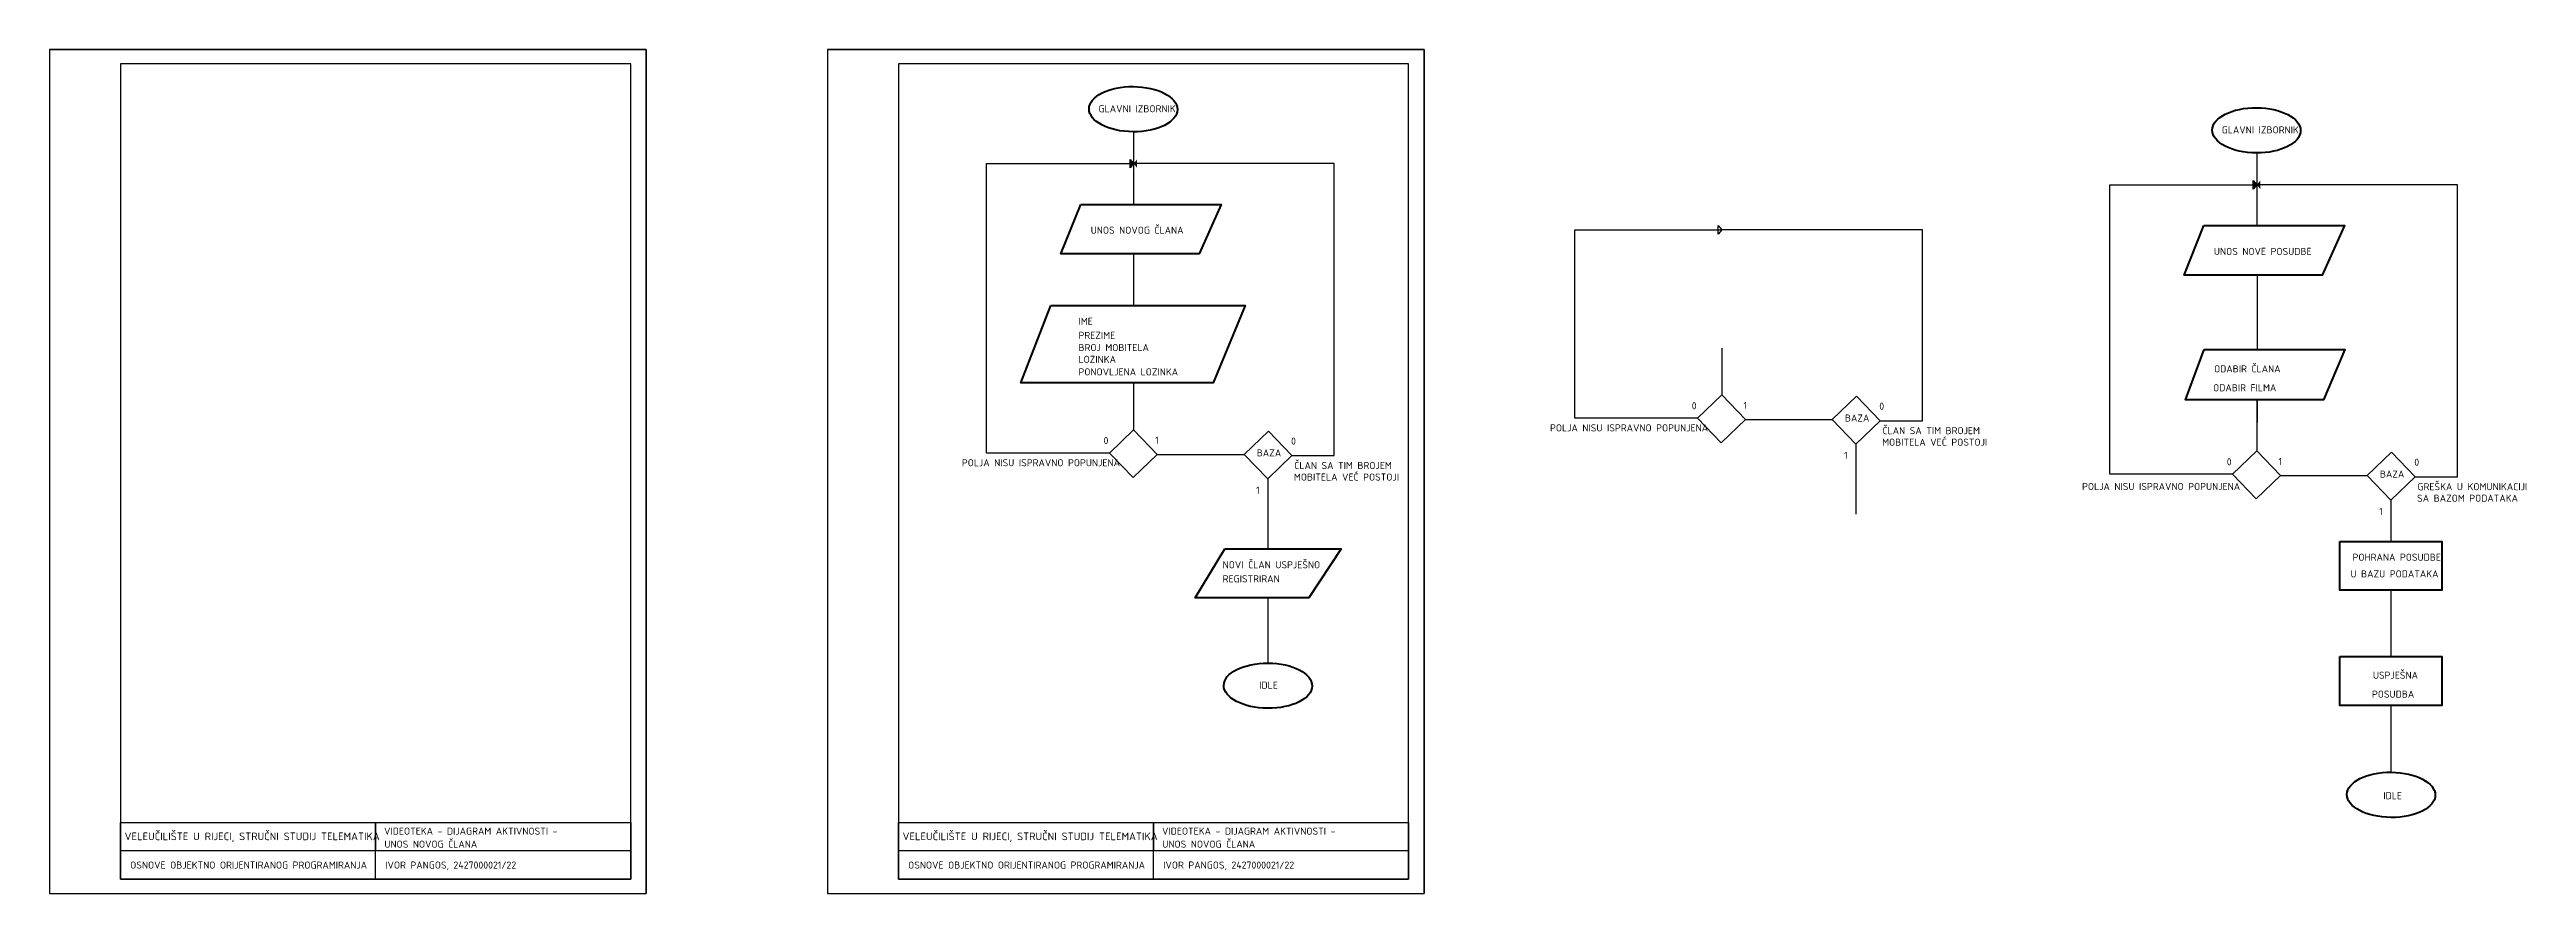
# Model space of a CAD drawing. Header units: millimetres. Extents: x -4325 to 12100, y -4000 to 50970.
# Drawn here: x -2737 to 5979, y 20000 to 22970 of the extents above; entities that cross this region are included whole.
import ezdxf

# ---------------------------------------------------------------- set-up
doc = ezdxf.new("R2010")
doc.units = ezdxf.units.MM
doc.header["$LTSCALE"] = 30
doc.layers.add('__DIJAGRAM_USE_CASE', color=20, linetype='Continuous', lineweight=40)
doc.layers.add('__VEZE', color=250, linetype='Continuous', lineweight=30)
for name, color, linetype in [('OKVIR', 7, 'Continuous'), ('OKVIR_unut-iRC', 7, 'Continuous'), ('OKVIR_unutarnji', 8, 'Continuous'), ('Pecat', 8, 'Continuous')]:
    doc.layers.add(name, color=color, linetype=linetype)
doc.styles.add('PECAT2', font='isocpeur.ttf')

msp = doc.modelspace()

# ---------------------------------------------------------------- texts
at = {"layer": 'Pecat', "color": 7, "style": 'PECAT2'}
for s, height, p in [('GLAVNI IZBORNIK', 25, (954, 22749.2)), ('GLAVNI IZBORNIK', 25, (4906.3, 22674.6)), ('UNOS NOVOG ČLANA', 25, (926.1, 22321.7)), ('UNOS NOVE POSUDBE', 25, (4878.5, 22247.1)), ('IME', 25, (883.2, 22001)), ('PREZIME', 25, (883.2, 21951.6)), ('BROJ MOBITELA', 25, (883.2, 21908.7)), ('LOZINKA', 25, (883.2, 21867.1)), ('PONOVLJENA LOZINKA', 25, (883.2, 21823)), ('ODABIR FILMA', 25, (4875.9, 21767.3)), ('ODABIR ČLANA', 25, (4879.3, 21833.9)), ('0', 25, (3041.2, 21703.9)), ('1', 25, (3223.3, 21705.4)), ('0', 25, (3701.2, 21702.3)), ('POLJA NISU ISPRAVNO POPUNJENA', 25, (2542.6, 21626)), ('BAZA', 25, (3580.2, 21660.6)), ('ČLAN SA TIM BROJEM ', 25, (3712.4, 21616.3)), ('0', 25, (971.4, 21581.3)), ('1', 25, (1153.5, 21582.7)), ('BAZA', 25, (1510.5, 21537.9)), ('0', 25, (1631.4, 21579.6)), ('1', 25, (3577.8, 21529.4)), ('MOBITELA VEĆ POSTOJI', 25, (3711.1, 21575.6)), ('0', 25, (4923.8, 21506.7)), ('1', 25, (5105.9, 21508.1)), ('0', 25, (5583.8, 21505)), ('POLJA NISU ISPRAVNO POPUNJENA', 25, (472.9, 21503.4)), ('MOBITELA VEĆ POSTOJI', 25, (1641.3, 21452.9)), ('ČLAN SA TIM BROJEM ', 25, (1642.6, 21493.7)), ('POLJA NISU ISPRAVNO POPUNJENA', 25, (4414.7, 21419.7)), ('BAZA', 25, (5462.8, 21463.4)), ('GREŠKA U KOMUNIKACIJI', 25, (5595, 21419.1)), ('1', 25, (1508.1, 21406.7)), ('1', 25, (5460.4, 21332.1)), ('SA BAZOM PODATAKA', 25, (5593.7, 21378.4)), ('POHRANA POSUDBE', 25, (5366.5, 21170.7)), ('NOVI ČLAN USPJEŠNO ', 25, (1390.5, 21144.3)), ('REGISTRIRAN', 25, (1390.5, 21094.9)), ('U BAZU PODATAKA', 25, (5359, 21112.1)), ('IDLE', 25, (1519.3, 20720.3)), ('USPJEŠNA', 25, (5438.1, 20755.5)), ('POSUDBA', 25, (5434.8, 20688.9)), ('IDLE', 25, (5474.8, 20331.7)), ('VELEUČILIŠTE U RIJECI, STRUČNI STUDIJ TELEMATIKA', 27, (-2473.3, 20187.5)), ('VIDEOTEKA - DIJAGRAM AKTIVNOSTI -', 25, (-1560.3, 20206.9)), ('VELEUČILIŠTE U RIJECI, STRUČNI STUDIJ TELEMATIKA', 27, (264.2, 20187.5)), ('VIDEOTEKA - DIJAGRAM AKTIVNOSTI -', 25, (1177.2, 20206.9)), ('UNOS NOVOG ČLANA', 25, (-1559.3, 20161.1)), ('UNOS NOVOG ČLANA', 25, (1178.2, 20161.1)), ('OSNOVE OBJEKTNO ORIJENTIRANOG PROGRAMIRANJA', 25, (-2453.7, 20087.5)), ('IVOR PANGOS, 2427000021/22', 25, (-1556.2, 20087.5)), ('OSNOVE OBJEKTNO ORIJENTIRANOG PROGRAMIRANJA', 25, (283.8, 20087.5)), ('IVOR PANGOS, 2427000021/22', 25, (1181.3, 20087.5))]:
    msp.add_text(s, height=height, dxfattribs=at).set_placement(p)

# ---------------------------------------------------------------- blocks, each defined once
blk = doc.blocks.new('okvir 42x29.7')
for p, q in [((0, 2970), (2100, 2970)), ((2100, 2970), (2100, 0))]:
    blk.add_line(p, q)
at = {"color": 253}
for p, q in [((1147.5, 50), (1147.5, 250)), ((1147.5, 250), (1147.5, 150)), ((2045, 150), (250, 150))]:
    blk.add_line(p, q, dxfattribs=at)
at = {"color": 0}
blk.add_lwpolyline([(0, 0), (2100, 0), (2100, 2970), (0, 2970)], close=True, dxfattribs=at)
blk.add_lwpolyline([(250, 50), (250, 250), (2045, 250), (2045, 50), (250, 50)])
at = {"layer": 'OKVIR_unut-iRC', "color": 0}
blk.add_line((250, 50), (250, 110), dxfattribs=at)
at = {"layer": 'OKVIR_unutarnji'}
blk.add_lwpolyline([(250, 50), (2045, 50), (2045, 2920), (250, 2920)], close=True, dxfattribs=at)

# ---------------------------------------------------------------- hatches: boundary and pattern name
at = {"layer": '__VEZE'}
h = msp.add_hatch(color=256, dxfattribs=at)
h.dxf.hatch_style = 1
h.paths.add_polyline_path([(1077.3, 22568.9), (1064.8, 22583.4), (1064.8, 22568.9)])
h = msp.add_hatch(color=256, dxfattribs=at)
h.dxf.hatch_style = 1
h.paths.add_polyline_path([(1077.3, 22568.9), (1089.7, 22583.4), (1089.7, 22568.9)])
h = msp.add_hatch(color=256, dxfattribs=at)
h.dxf.hatch_style = 1
h.paths.add_polyline_path([(1064.8, 22553.1), (1077.3, 22568.9), (1064.8, 22568.9)])
h = msp.add_hatch(color=256, dxfattribs=at)
h.dxf.hatch_style = 1
h.paths.add_polyline_path([(1089.7, 22553.1), (1077.3, 22568.9), (1089.7, 22568.9)])
h = msp.add_hatch(color=256, dxfattribs=at)
h.dxf.hatch_style = 1
h.paths.add_polyline_path([(5029.6, 22494.3), (5017.1, 22508.9), (5017.1, 22494.3)])
h = msp.add_hatch(color=256, dxfattribs=at)
h.dxf.hatch_style = 1
h.paths.add_polyline_path([(5017.1, 22478.5), (5029.6, 22494.3), (5017.1, 22494.3)])
h = msp.add_hatch(color=256, dxfattribs=at)
h.dxf.hatch_style = 1
h.paths.add_polyline_path([(5029.6, 22494.3), (5042.1, 22508.9), (5042.1, 22494.3)])
h = msp.add_hatch(color=256, dxfattribs=at)
h.dxf.hatch_style = 1
h.paths.add_polyline_path([(5042.1, 22478.5), (5029.6, 22494.3), (5042.1, 22494.3)])

# ---------------------------------------------------------------- linework, layer by layer
at = {"layer": '__DIJAGRAM_USE_CASE'}
for points in [[(891, 22425.1), (1385.6, 22425.1), (1307.5, 22250.7), (821.5, 22250.7), (891, 22425.1)], [(4843.3, 22350.6), (5338, 22350.6), (5259.9, 22176.2), (4773.9, 22176.2), (4843.3, 22350.6)], [(785.5, 22069.3), (1470.2, 22069.3), (1356.6, 21797), (680.5, 21797), (785.5, 22069.3)], [(4844.1, 21914), (5338.8, 21914), (5264.4, 21736.9), (4778.4, 21736.9), (4844.1, 21914)], [(1398.8, 21212.5), (1807.5, 21212.5), (1693.9, 21040.9), (1293.8, 21040.9), (1398.8, 21212.5)], [(5322.3, 21239), (5680.8, 21239), (5680.8, 21067.3), (5322.3, 21067.3), (5322.3, 21239)], [(5322.3, 20833.7), (5680.8, 20833.7), (5680.8, 20662), (5322.3, 20662), (5322.3, 20833.7)]]:
    msp.add_lwpolyline(points, dxfattribs=at)
for centre in [(1075.9, 22760.1), (5028.3, 22685.6), (1549.9, 20731.2), (5502.2, 20347.1)]:
    msp.add_ellipse(centre, major_axis=(-155.4, 1.1), ratio=0.511895, dxfattribs=at)
at = {"layer": '__VEZE'}
for p, q in [((1077.3, 22681.5), (1077.3, 22425.1)), ((5029.6, 22606.9), (5029.6, 22350.6)), ((1077.3, 22250.7), (1077.3, 22069.3)), ((5030.4, 22176.2), (5030.4, 21914)), ((3147, 21919.6), (3147, 21754.5)), ((1077.3, 21797), (1077.3, 21631.9)), ((5029.9, 21736.9), (5029.6, 21557.3)), ((5030.4, 21736.9), (5030.4, 21657.6)), ((3230.2, 21668), (3535.8, 21668)), ((1160.4, 21545.3), (1466.1, 21545.3)), ((3619, 21581.5), (3619, 21335.2)), ((1549.2, 21458.8), (1549.2, 21212.5)), ((5112.8, 21470.8), (5418.4, 21470.8)), ((5501.6, 21384.2), (5501.6, 21239)), ((1549.2, 21040.9), (1549.2, 20807.2)), ((5501.6, 21067.3), (5501.6, 20833.7)), ((5501.6, 20662), (5501.6, 20426.6))]:
    msp.add_line(p, q, dxfattribs=at)
for points in [[(992, 21549.9), (560.1, 21549.9), (560.1, 22568.9), (1077.3, 22568.9), (1064.8, 22553.1), (1064.8, 22583.4), (1077.3, 22568.9)], [(1634.5, 21540.8), (1783, 21540.8), (1783, 22568.9), (1077.3, 22568.9)], [(4944.3, 21475.3), (4512.4, 21475.3), (4512.4, 22494.3), (5029.6, 22494.3), (5017.1, 22478.5), (5017.1, 22508.9), (5029.6, 22494.3)], [(5586.9, 21466.2), (5735.4, 21466.2), (5735.4, 22494.3), (5029.6, 22494.3)], [(3061.7, 21672.6), (2629.8, 21672.6), (2629.8, 22335.7), (3147, 22335.7), (3134.5, 22319.9), (3134.5, 22350.3), (3147, 22335.7)], [(3704.3, 21663.4), (3852.8, 21663.4), (3852.8, 22335.7), (3147, 22335.7)]]:
    msp.add_lwpolyline(points, dxfattribs=at)
for points in [[(3147, 21754.5), (3230.2, 21668), (3144.8, 21586), (3061.7, 21672.6)], [(3621.1, 21750), (3704.3, 21663.4), (3619, 21581.5), (3535.8, 21668)], [(1077.3, 21631.9), (1160.4, 21545.3), (1075.1, 21463.4), (992, 21549.9)], [(1551.4, 21627.3), (1634.5, 21540.8), (1549.2, 21458.8), (1466.1, 21545.3)], [(5029.6, 21557.3), (5112.8, 21470.8), (5027.4, 21388.8), (4944.3, 21475.3)], [(5503.7, 21552.7), (5586.9, 21466.2), (5501.6, 21384.2), (5418.4, 21470.8)]]:
    msp.add_lwpolyline(points, close=True, dxfattribs=at)

# ---------------------------------------------------------------- block references
at = {"layer": 'OKVIR'}
for p in [(-2737.5, 20000), (0, 20000)]:
    msp.add_blockref('okvir 42x29.7', p, dxfattribs=at)

msp.set_redraw_order([(e.dxf.handle, doc.entitydb.next_handle()) for e in msp.query("TEXT MTEXT ATTDEF DIMENSION ARC_DIMENSION")])  # texts and dimensions are drawn at this point

doc.saveas('drawing.dxf')
